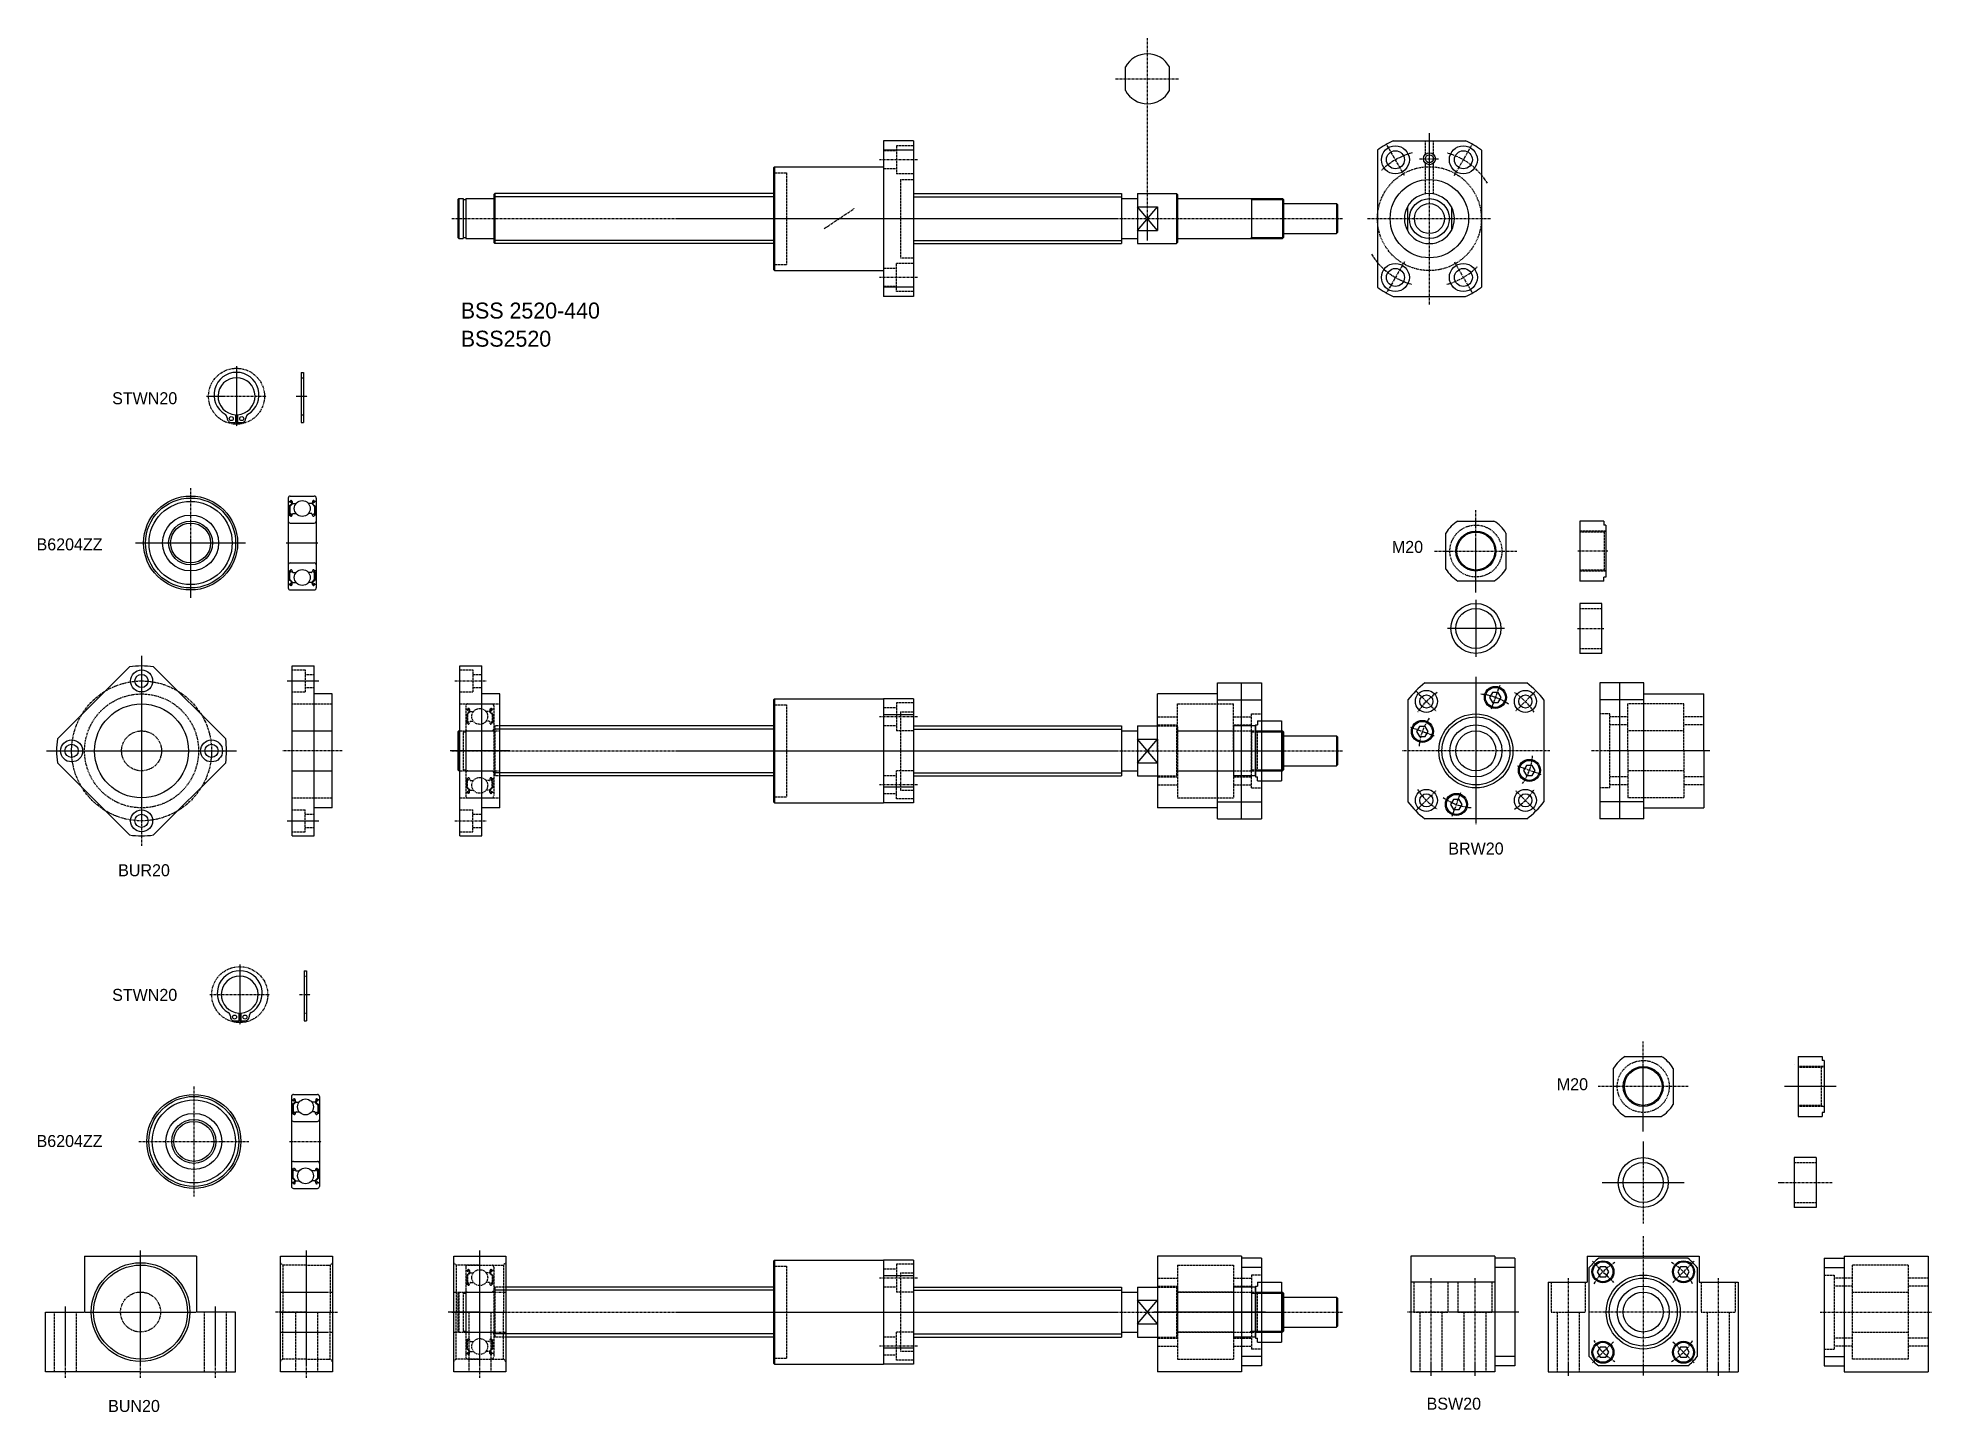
# Model space of a CAD drawing. Extents: x -190 to 757, y -565 to 122.
import ezdxf

# ---------------------------------------------------------------- set-up
doc = ezdxf.new("R2010")
doc.units = 0
for name, pattern in [('CENTER', [2, 1.25, -0.25, 0.25, -0.25]), ('DASHED', [0.75, 0.5, -0.25]), ('PHANTOM', [2.5, 1.25, -0.25, 0.25, -0.25, 0.25, -0.25])]:
    doc.linetypes.add(name, pattern=pattern)
doc.layers.get('0').update_dxf_attribs({"linetype": 'CONTINUOUS'})
doc.layers.add('CENTER', color=1, linetype='CENTER')

msp = doc.modelspace()

# ---------------------------------------------------------------- texts
at = {"color": 7, "linetype": 'CONTINUOUS'}
for s, p in [('BSS 2520-440', (21.52, -18.22)), ('BSS2520', (21.52, -32.3))]:
    msp.add_text(s, height=8, dxfattribs=at).set_placement(p)
for s, p in [('STWN20', (-152.86, -61.09)), ('B6204ZZ', (-190.67, -134.21)), ('M20', (487.24, -135.49)), ('BRW20', (515.49, -286.42)), ('BUR20', (-149.85, -297.28)), ('STWN20', (-152.86, -359.65)), ('M20', (569.75, -404.36)), ('B6204ZZ', (-190.67, -432.77)), ('BSW20', (504.63, -564.21)), ('BUN20', (-154.86, -565.36))]:
    msp.add_text(s, height=6).set_placement(p)

# ---------------------------------------------------------------- blocks, each defined once
blk = doc.blocks.new('BSW20')
at = {"color": 7, "linetype": 'CONTINUOUS'}
for p, q in [((0, 27), (0, -27)), ((0, 27), (10, 27)), ((0, 22.27), (10, 22.27)), ((10, 28), (52, 28)), ((10, 28), (10, -30)), ((52, 28), (52, -30)), ((0, -22.27), (10, -22.27)), ((0, -27), (10, -27)), ((10, -30), (52, -30))]:
    blk.add_line(p, q, dxfattribs=at)
at = {"color": 3, "linetype": 'DASHED'}
for p, q in [((42, 23.5), (14, 23.5)), ((14, 23.5), (14, -23.5)), ((42, 23.5), (42, -23.5)), ((0, 18.5), (5, 18.5)), ((5, 18.5), (5, -18.5)), ((14, 17), (5, 17)), ((14, 13), (5, 13)), ((14, 10), (42, 10)), ((52, 17), (42, 17)), ((52, 13), (42, 13)), ((0, -18.5), (5, -18.5)), ((14, -13), (5, -13)), ((14, -17), (5, -17)), ((14, -10), (42, -10)), ((52, -13), (42, -13)), ((52, -17), (42, -17)), ((42, -23.5), (14, -23.5))]:
    blk.add_line(p, q, dxfattribs=at)
at = {"layer": 'CENTER', "color": 1, "linetype": 'CENTER'}
blk.add_line((-2, 0), (54, 0), dxfattribs=at)
blk = doc.blocks.new('BRW20')
at = {"color": 7, "linetype": 'CONTINUOUS'}
for p, q in [((0, 34), (0, -34)), ((22, 34), (0, 34)), ((10, -34), (10, 34)), ((22, -34), (22, 34)), ((22, 28.5), (52, 28.5)), ((52, 0), (52, 28.5)), ((22, 25.5), (0, 25.5)), ((52, 0), (52, -28.5)), ((22, -25.5), (0, -25.5)), ((22, -34), (0, -34)), ((22, -28.5), (52, -28.5))]:
    blk.add_line(p, q, dxfattribs=at)
at = {"color": 3, "linetype": 'DASHED'}
for p, q in [((42, 23.5), (14, 23.5)), ((14, 0), (14, 23.5)), ((42, 0), (42, 23.5)), ((5, 18.5), (0, 18.5)), ((5, -18.5), (5, 18.5)), ((14, 17), (5, 17)), ((14, 13), (5, 13)), ((42, 10), (14, 10)), ((52, 17), (42, 17)), ((52, 13), (42, 13)), ((14, 0), (14, -23.5)), ((42, 0), (42, -23.5)), ((5, -18.5), (0, -18.5)), ((14, -13), (5, -13)), ((14, -17), (5, -17)), ((42, -10), (14, -10)), ((52, -13), (42, -13)), ((52, -17), (42, -17)), ((42, -23.5), (14, -23.5))]:
    blk.add_line(p, q, dxfattribs=at)
at = {"layer": 'CENTER', "color": 1, "linetype": 'CENTER'}
blk.add_line((55, 0), (-4.21, 0), dxfattribs=at)
blk = doc.blocks.new('M20NAT-V')
at = {"color": 7, "linetype": 'CONTINUOUS'}
for p, q in [((12, 15), (0, 15)), ((0, 15), (0, -15)), ((12, 15), (12, 13)), ((13, 13), (12, 13)), ((13, 13), (13, -13)), ((12, -15), (0, -15)), ((12, -15), (12, -13)), ((13, -13), (12, -13))]:
    blk.add_line(p, q, dxfattribs=at)
at = {"color": 3, "linetype": 'DASHED'}
for p, q in [((13, 10), (0, 10)), ((12.13, 9.5), (0, 9.5)), ((12.13, 9.5), (13, 10)), ((12.13, 9.5), (12.13, -9.5)), ((12.13, -9.5), (0, -9.5)), ((13, -10), (0, -10)), ((12.13, -9.5), (13, -10))]:
    blk.add_line(p, q, dxfattribs=at)
at = {"layer": 'CENTER', "color": 1, "linetype": 'CENTER'}
blk.add_line((14, 0), (-1, 0), dxfattribs=at)
blk = doc.blocks.new('BUN20')
at = {"color": 7, "linetype": 'CONTINUOUS'}
for p, q in [((0, 28), (26, 28)), ((0, -30), (0, 28)), ((26, 28), (26, -30)), ((0, 0), (26, 0)), ((26, -30), (0, -30))]:
    blk.add_line(p, q, dxfattribs=at)
at = {"color": 3, "linetype": 'DASHED'}
for p, q in [((0, 24.675), (1.175, 23.5)), ((13, 23.5), (1.175, 23.5)), ((1.175, 23.5), (1.175, 0)), ((13, 23.5), (24.825, 23.5)), ((26, 24.675), (24.825, 23.5)), ((24.825, 23.5), (24.825, 0)), ((1.175, -23.5), (1.175, 0)), ((7.5, 0), (7.5, -30)), ((18.5, 0), (18.5, -30)), ((24.825, -23.5), (24.825, 0)), ((0, -24.675), (1.175, -23.5)), ((13, -23.5), (1.175, -23.5)), ((13, -23.5), (24.825, -23.5)), ((26, -24.675), (24.825, -23.5))]:
    blk.add_line(p, q, dxfattribs=at)
at = {"color": 3, "linetype": 'PHANTOM'}
for p, q in [((0, 10), (26, 10)), ((0, -10), (26, -10))]:
    blk.add_line(p, q, dxfattribs=at)
at = {"layer": 'CENTER', "color": 1, "linetype": 'CENTER'}
for p, q in [((13, -33), (13, 31)), ((13, 0), (-3, 0)), ((13, 0), (29, 0))]:
    blk.add_line(p, q, dxfattribs=at)
blk = doc.blocks.new('BUR20')
at = {"color": 7, "linetype": 'CONTINUOUS'}
for p, q in [((0, -42.5), (0, 42.5)), ((0, 42.5), (11, 42.5)), ((11, -42.5), (11, 42.5)), ((20, 28.5), (11, 28.5)), ((20, -28.5), (20, 28.5)), ((20, -28.5), (11, -28.5)), ((0, -42.5), (11, -42.5))]:
    blk.add_line(p, q, dxfattribs=at)
at = {"color": 3, "linetype": 'DASHED'}
for p, q in [((0, 40.5), (6.5, 40.5)), ((6.5, 40.5), (6.5, 29.5)), ((6.5, 38.3), (11, 38.3)), ((0, 29.5), (6.5, 29.5)), ((6.5, 31.7), (11, 31.7)), ((0, 23.5), (20, 23.5)), ((0, -23.5), (20, -23.5)), ((0, -29.5), (6.5, -29.5)), ((6.5, -40.5), (6.5, -29.5)), ((6.5, -31.7), (11, -31.7)), ((0, -40.5), (6.5, -40.5)), ((6.5, -38.3), (11, -38.3))]:
    blk.add_line(p, q, dxfattribs=at)
at = {"color": 3, "linetype": 'PHANTOM'}
for p, q in [((0, 10), (20, 10)), ((0, -10), (20, -10))]:
    blk.add_line(p, q, dxfattribs=at)
at = {"layer": 'CENTER', "color": 1, "linetype": 'CENTER'}
for p, q in [((-2.5, 35), (13.5, 35)), ((25, 0), (-5, 0)), ((-2.5, -35), (13.5, -35))]:
    blk.add_line(p, q, dxfattribs=at)
blk = doc.blocks.new('BSS2520')
at = {"color": 7, "linetype": 'CONTINUOUS'}
for p, q in [((-15, 39), (-15, -39)), ((0, 39), (-15, 39)), ((0, 39), (0, -39)), ((0, 34.25), (-15, 34.25)), ((-70, 25.5), (-69.5, 26)), ((-70, 25.5), (-70, -25.5)), ((-69.5, 26), (-15, 26)), ((-69.5, 26), (-69.5, -26)), ((-227.5, 10), (-228, 9.5)), ((-228, 9.5), (-228, -9.5)), ((-227.5, 10), (-227.5, -10)), ((-227.5, 10), (-225.35, 10)), ((-225.35, 10), (-225.35, -10)), ((-225.35, 9.5), (-224, 9.5)), ((-224, 10), (-224, -10)), ((-224, 10), (-210.2, 10)), ((-209.5, 12.5), (-210, 12)), ((-210, 12), (-210, -12)), ((-70, 12.5), (-209.5, 12.5)), ((-209.5, 12.5), (-209.5, -12.5)), ((0, 12.5), (104, 12.5)), ((104, 12.5), (104, -12.5)), ((104, 10), (112, 10)), ((112, 12.5), (112, -12.5)), ((112, 12.5), (131.5, 12.5)), ((131.5, 12.5), (131.5, -12.5)), ((131.5, 12.5), (132, 12)), ((132, 12), (132, -12)), ((132.2, 10), (184.5, 10)), ((169, 10), (169, -10)), ((184.5, 10), (184.5, -10)), ((184.5, 10), (185, 9.5)), ((185, 9.5), (185, -9.5)), ((112, 5.93), (122, 5.93)), ((122, 5.93), (122, -5.93)), ((185, 7.5), (211.5, 7.5)), ((211.5, 7.5), (211.5, -7.5)), ((211.5, 7.5), (212, 7)), ((212, 7), (212, -7)), ((112, -5.93), (122, -5.93)), ((185, -7.5), (211.5, -7.5)), ((212, -7), (211.5, -7.5)), ((-228, -9.5), (-227.5, -10)), ((-227.5, -10), (-225.35, -10)), ((-225.35, -9.5), (-224, -9.5)), ((-224, -10), (-210.2, -10)), ((-210, -12), (-209.5, -12.5)), ((-70, -12.5), (-209.5, -12.5)), ((0, -12.5), (104, -12.5)), ((104, -10), (112, -10)), ((112, -12.5), (131.5, -12.5)), ((132, -12), (131.5, -12.5)), ((132.2, -10), (184.5, -10)), ((145.27, -10), (145.27, -10)), ((158.35, -10), (158.35, -10)), ((185, -9.5), (184.5, -10)), ((-69.5, -26), (-70, -25.5)), ((-69.5, -26), (-15, -26)), ((0, -34.25), (-15, -34.25)), ((0, -39), (-15, -39))]:
    blk.add_line(p, q, dxfattribs=at)
at = {"color": 3, "linetype": 'DASHED'}
for p, q in [((-8.6, 33.94), (-15, 33.94)), ((-8.6, 36.44), (-8.6, 22.44)), ((0, 36.44), (-8.6, 36.44)), ((-70, 23), (-63.5, 23)), ((-63.5, 23), (-63.5, -23)), ((-8.6, 24.94), (-15, 24.94)), ((0, 22.44), (-8.6, 22.44)), ((-6.5, 19.6), (-6.5, -19.6)), ((-6.5, 19.6), (0, 19.6)), ((-70, -23), (-63.5, -23)), ((-8.6, -24.94), (-15, -24.94)), ((-8.6, -36.44), (-8.6, -22.44)), ((0, -22.44), (-8.6, -22.44)), ((-6.5, -19.6), (0, -19.6)), ((-8.6, -33.94), (-15, -33.94)), ((0, -36.44), (-8.6, -36.44))]:
    blk.add_line(p, q, dxfattribs=at)
at = {"color": 3, "linetype": 'CONTINUOUS'}
for p, q in [((-70, 10.9), (-210, 10.9)), ((0, 10.9), (104, 10.9)), ((168.5, 10), (169, 9.5)), ((169, 9.5), (185, 9.5)), ((112, -5.93), (122, 5.93)), ((122, -5.93), (112, 5.93)), ((-70, -10.9), (-210, -10.9)), ((0, -10.9), (104, -10.9)), ((168.5, -10), (169, -9.5)), ((169, -9.5), (185, -9.5))]:
    blk.add_line(p, q, dxfattribs=at)
at = {"color": 7, "linetype": 'CONTINUOUS'}
for centre, start, end in [((-210.2, 10.2), 270, 0), ((132.2, 10.2), 180, 270), ((-210.2, -10.2), 0, 90), ((132.2, -10.2), 90, 180)]:
    blk.add_arc(centre, 0.2, start, end, dxfattribs=at)
at = {"layer": 'CENTER', "color": 1, "linetype": 'CENTER'}
for p, q in [((2, 29.44), (-17, 29.44)), ((-231, 0), (215, 0)), ((-44.76, -5), (-29.76, 5)), ((2, -29.44), (-17, -29.44))]:
    blk.add_line(p, q, dxfattribs=at)
blk = doc.blocks.new('SP20')
at = {"color": 7, "linetype": 'CONTINUOUS'}
for p, q in [((0, 12.5), (0, -12.5)), ((11, 12.5), (0, 12.5)), ((11, -12.5), (11, 12.5)), ((11, -12.5), (0, -12.5))]:
    blk.add_line(p, q, dxfattribs=at)
at = {"color": 3, "linetype": 'DASHED'}
for p, q in [((0, 10), (11, 10)), ((0, -10), (11, -10))]:
    blk.add_line(p, q, dxfattribs=at)
at = {"layer": 'CENTER', "color": 1, "linetype": 'CENTER'}
blk.add_line((-1.25, 0), (12.25, 0), dxfattribs=at)
blk = doc.blocks.new('B6204ZZ')
at = {"color": 3, "linetype": 'DASHED'}
for p, q in [((0, 22.5), (0, -22.5)), ((0.2, 20.8), (0.78, 20.8)), ((1.63, 19.5), (0.53, 18.4)), ((0.78, 20.8), (1, 21.06)), ((1.05, 20.18), (0.82, 20.38)), ((1.93, 19.38), (0.83, 18.28)), ((1, 23.5), (13, 23.5)), ((1.01, 20.61), (1.23, 20.86)), ((1.24, 20.41), (1.01, 20.61)), ((1.05, 20.18), (1.24, 20.41)), ((1.58, 20.74), (1.63, 19.5)), ((1.88, 20.78), (1.96, 19.88)), ((1.93, 20.23), (1.93, 19.38)), ((2.16, 19.7), (3.88, 19.7)), ((11.84, 19.7), (10.12, 19.7)), ((12.12, 20.78), (12.04, 19.88)), ((12.07, 20.23), (12.07, 19.38)), ((12.07, 19.38), (13.17, 18.28)), ((12.42, 20.74), (12.37, 19.5)), ((12.37, 19.5), (13.47, 18.4)), ((12.76, 20.41), (12.99, 20.61)), ((12.95, 20.18), (12.76, 20.41)), ((12.99, 20.61), (12.77, 20.86)), ((12.95, 20.18), (13.18, 20.38)), ((13.22, 20.8), (13, 21.06)), ((13.8, 20.8), (13.22, 20.8)), ((14, 22.5), (14, -22.5)), ((0.2, 14), (0.7, 14)), ((0.53, 18.4), (0.53, 14.6)), ((0.7, 14), (1.07, 13.63)), ((0.83, 18.28), (0.83, 14.6)), ((1.45, 14.6), (0.83, 14.6)), ((0.83, 14.3), (1.45, 14.3)), ((1, 10), (13, 10)), ((1.45, 14.3), (1.45, 14.6)), ((1.78, 13.65), (2.15, 14.67)), ((2.34, 14.8), (3.88, 14.8)), ((11.66, 14.8), (10.12, 14.8)), ((12.22, 13.65), (11.85, 14.67)), ((12.55, 14.6), (13.17, 14.6)), ((12.55, 14.3), (12.55, 14.6)), ((13.17, 14.3), (12.55, 14.3)), ((13.3, 14), (12.93, 13.63)), ((13.17, 18.28), (13.17, 14.6)), ((13.8, 14), (13.3, 14)), ((13.47, 18.4), (13.47, 14.6)), ((0.2, -14), (0.7, -14)), ((0.53, -18.4), (0.53, -14.6)), ((1.63, -19.5), (0.53, -18.4)), ((0.7, -14), (1.07, -13.63)), ((0.83, -14.3), (1.45, -14.3)), ((0.83, -18.28), (0.83, -14.6)), ((1.45, -14.6), (0.83, -14.6)), ((1.93, -19.38), (0.83, -18.28)), ((1, -10), (13, -10)), ((1.45, -14.3), (1.45, -14.6)), ((1.78, -13.65), (2.15, -14.67)), ((2.34, -14.8), (3.88, -14.8)), ((11.66, -14.8), (10.12, -14.8)), ((12.22, -13.65), (11.85, -14.67)), ((12.07, -19.38), (13.17, -18.28)), ((12.37, -19.5), (13.47, -18.4)), ((12.55, -14.3), (12.55, -14.6)), ((13.17, -14.3), (12.55, -14.3)), ((12.55, -14.6), (13.17, -14.6)), ((13.3, -14), (12.93, -13.63)), ((13.17, -18.28), (13.17, -14.6)), ((13.8, -14), (13.3, -14)), ((13.47, -18.4), (13.47, -14.6)), ((0.2, -20.8), (0.78, -20.8)), ((0.78, -20.8), (1, -21.06)), ((1.05, -20.18), (0.82, -20.38)), ((1, -23.5), (13, -23.5)), ((1.24, -20.41), (1.01, -20.61)), ((1.01, -20.61), (1.23, -20.86)), ((1.05, -20.18), (1.24, -20.41)), ((1.58, -20.74), (1.63, -19.5)), ((1.88, -20.78), (1.96, -19.88)), ((1.93, -20.23), (1.93, -19.38)), ((2.16, -19.7), (3.88, -19.7)), ((4.3, -23.5), (4.3, -23.5)), ((7, -23.5), (7, -23.5)), ((11.84, -19.7), (10.12, -19.7)), ((12.12, -20.78), (12.04, -19.88)), ((12.07, -20.23), (12.07, -19.38)), ((12.42, -20.74), (12.37, -19.5)), ((12.95, -20.18), (12.76, -20.41)), ((12.76, -20.41), (12.99, -20.61)), ((12.99, -20.61), (12.77, -20.86)), ((12.95, -20.18), (13.18, -20.38)), ((13.22, -20.8), (13, -21.06)), ((13.8, -20.8), (13.22, -20.8))]:
    blk.add_line(p, q, dxfattribs=at)
for centre in [(7, 17.25), (7, -17.25)]:
    blk.add_circle(centre, 3.97, dxfattribs=at)
for centre, radius, start, end in [((1, 22.5), 1, 90, 180), ((0.2, 21), 0.2, 180, 270), ((1.01, 20.61), 0.3, 139.90979, 229.99628), ((1.38, 20.74), 0.5, 4.98705, 139.90979), ((1.38, 20.74), 0.2, 2.37537, 139.99223), ((2.16, 19.9), 0.2, 184.98705, 270), ((11.84, 19.9), 0.2, 270, 355.01295), ((12.62, 20.74), 0.5, 40.09021, 175.01295), ((12.62, 20.74), 0.2, 40.00777, 177.62463), ((13, 22.5), 1, 0, 90), ((12.99, 20.61), 0.3, 310.00372, 40.09021), ((13.8, 21), 0.2, 270, 0), ((0.2, 13.8), 0.2, 90, 180), ((1, 11), 1, 180, 270), ((0.83, 14.6), 0.3, 180, 270), ((1.5, 14.05), 0.6, 225, 272.80484), ((1.5, 13.75), 0.3, 265.5374, 340.02987), ((2.34, 14.6), 0.2, 90, 160.02987), ((11.66, 14.6), 0.2, 19.97013, 90), ((12.5, 13.75), 0.3, 199.97013, 274.4626), ((12.5, 14.05), 0.6, 267.19516, 315), ((13, 11), 1, 270, 0), ((13.17, 14.6), 0.3, 270, 0), ((13.8, 13.8), 0.2, 0, 90), ((1, -11), 1, 90, 180), ((0.2, -13.8), 0.2, 180, 270), ((0.83, -14.6), 0.3, 90, 180), ((1.5, -14.05), 0.6, 87.19516, 135), ((1.5, -13.75), 0.3, 19.97013, 94.4626), ((2.34, -14.6), 0.2, 199.97013, 270), ((11.66, -14.6), 0.2, 270, 340.02987), ((12.5, -13.75), 0.3, 85.5374, 160.02987), ((12.5, -14.05), 0.6, 45, 92.80484), ((13, -11), 1, 0, 90), ((13.17, -14.6), 0.3, 0, 90), ((13.8, -13.8), 0.2, 270, 0), ((0.2, -21), 0.2, 90, 180), ((1, -22.5), 1, 180, 270), ((1.01, -20.61), 0.3, 130.00372, 220.09021), ((1.38, -20.74), 0.5, 220.09021, 355.01295), ((1.38, -20.74), 0.2, 220.00777, 357.62463), ((2.16, -19.9), 0.2, 90, 175.01295), ((11.84, -19.9), 0.2, 4.98705, 90), ((12.62, -20.74), 0.5, 184.98705, 319.90979), ((12.62, -20.74), 0.2, 182.37537, 319.99223), ((13, -22.5), 1, 270, 0), ((12.99, -20.61), 0.3, 319.90979, 49.99628), ((13.8, -21), 0.2, 0, 90)]:
    blk.add_arc(centre, radius, start, end, dxfattribs=at)
at = {"layer": 'CENTER', "color": 1, "linetype": 'CENTER'}
blk.add_line((-1, 0), (15, 0), dxfattribs=at)
blk = doc.blocks.new('BSS2520-3')
at = {"color": 7, "linetype": 'CONTINUOUS'}
for p, q in [((-70, 25.5), (-69.5, 26)), ((-70, 25.5), (-70, -25.5)), ((-69.5, 26), (-15, 26)), ((-69.5, 26), (-69.5, -26)), ((-15, 26), (-15, -26)), ((0, 26), (-15, 26)), ((0, 26), (0, -26)), ((-227.5, 10), (-228, 9.5)), ((-228, 9.5), (-228, -9.5)), ((-227.5, 10), (-227.5, -10)), ((-227, 10), (-227.5, 10)), ((-70, 12.5), (-207, 12.5)), ((0, 18.11), (-15, 18.11)), ((0, 12.5), (104, 12.5)), ((104, 12.5), (104, -12.5)), ((104, 10), (112, 10)), ((112, 12.5), (122, 12.5)), ((112, 12.5), (112, -12.5)), ((184, 10), (184.5, 10)), ((184.5, 10), (184.5, -10)), ((184.5, 10), (185, 9.5)), ((185, 9.5), (185, -9.5)), ((112, 5.93), (122, 5.93)), ((185, 7.5), (211.5, 7.5)), ((211.5, 7.5), (211.5, -7.5)), ((211.5, 7.5), (212, 7)), ((212, 7), (212, -7)), ((112, -5.93), (122, -5.93)), ((185, -7.5), (211.5, -7.5)), ((212, -7), (211.5, -7.5)), ((-228, -9.5), (-227.5, -10)), ((-227, -10), (-227.5, -10)), ((-70, -12.5), (-207, -12.5)), ((0, -18.11), (-15, -18.11)), ((0, -12.5), (104, -12.5)), ((104, -10), (112, -10)), ((112, -12.5), (122, -12.5)), ((184, -10), (184.5, -10)), ((185, -9.5), (184.5, -10)), ((-69.5, -26), (-70, -25.5)), ((-69.5, -26), (-15, -26)), ((0, -26), (-15, -26))]:
    blk.add_line(p, q, dxfattribs=at)
at = {"color": 3, "linetype": 'DASHED'}
for p, q in [((-70, 23), (-63.5, 23)), ((-63.5, 23), (-63.5, -23)), ((-8.6, 21.5), (-15, 21.5)), ((-8.6, 24), (-8.6, 10)), ((0, 24), (-8.6, 24)), ((-6.5, 19.6), (-6.5, -19.6)), ((-6.5, 19.6), (0, 19.6)), ((-227, 10), (-225.35, 10)), ((-225.35, 10), (-225.35, -10)), ((-225.35, 9.5), (-224, 9.5)), ((-224, 10), (-224, -10)), ((-224, 10), (-210.2, 10)), ((-209.5, 12.5), (-210, 12)), ((-210, 12), (-210, -12)), ((-209.5, 12.5), (-209.5, -12.5)), ((-207, 12.5), (-209.5, 12.5)), ((-8.6, 12.5), (-15, 12.5)), ((0, 10), (-8.6, 10)), ((122, 12.5), (131.5, 12.5)), ((131.5, 12.5), (131.5, -12.5)), ((131.5, 12.5), (132, 12)), ((132, 12), (132, -12)), ((132.2, 10), (184, 10)), ((168.5, 10), (169, 9.5)), ((169, 10), (169, -10)), ((169, 9.5), (185, 9.5)), ((122, 5.93), (122, -5.93)), ((-227, -10), (-225.35, -10)), ((-225.35, -9.5), (-224, -9.5)), ((-224, -10), (-210.2, -10)), ((-210, -12), (-209.5, -12.5)), ((-207, -12.5), (-209.5, -12.5)), ((-8.6, -12.5), (-15, -12.5)), ((-8.6, -24), (-8.6, -10)), ((0, -10), (-8.6, -10)), ((122, -12.5), (131.5, -12.5)), ((132, -12), (131.5, -12.5)), ((132.2, -10), (184, -10)), ((145.27, -10), (145.27, -10)), ((158.35, -10), (158.35, -10)), ((168.5, -10), (169, -9.5)), ((169, -9.5), (185, -9.5)), ((-70, -23), (-63.5, -23)), ((-8.6, -21.5), (-15, -21.5)), ((0, -24), (-8.6, -24)), ((-6.5, -19.6), (0, -19.6))]:
    blk.add_line(p, q, dxfattribs=at)
at = {"color": 3, "linetype": 'CONTINUOUS'}
for p, q in [((-70, 10.9), (-210, 10.9)), ((0, 10.9), (104, 10.9)), ((122, -5.93), (112, 5.93)), ((112, -5.93), (122, 5.93)), ((-70, -10.9), (-210, -10.9)), ((0, -10.9), (104, -10.9))]:
    blk.add_line(p, q, dxfattribs=at)
at = {"color": 3, "linetype": 'DASHED'}
for centre, start, end in [((-210.2, 10.2), 270, 0), ((132.2, 10.2), 180, 270), ((-210.2, -10.2), 0, 90), ((132.2, -10.2), 90, 180)]:
    blk.add_arc(centre, 0.2, start, end, dxfattribs=at)
at = {"layer": 'CENTER', "color": 1, "linetype": 'CENTER'}
for p, q in [((2, 17), (-17, 17)), ((-231, 0), (215, 0)), ((2, -17), (-17, -17))]:
    blk.add_line(p, q, dxfattribs=at)
blk = doc.blocks.new('BSS2520-2')
at = {"color": 7, "linetype": 'CONTINUOUS'}
for p, q in [((-70, 25.5), (-69.5, 26)), ((-70, 25.5), (-70, -25.5)), ((-69.5, 26), (-15, 26)), ((-69.5, 26), (-69.5, -26)), ((-15, 26), (-15, -26)), ((0, 26), (-15, 26)), ((0, 26), (0, -26)), ((-70, 12.5), (-204, 12.5)), ((0, 18.11), (-15, 18.11)), ((0, 12.5), (104, 12.5)), ((104, 12.5), (104, -12.5)), ((104, 10), (112, 10)), ((112, 12.5), (122, 12.5)), ((112, 12.5), (112, -12.5)), ((184, 10), (184.5, 10)), ((184.5, 10), (184.5, -10)), ((184.5, 10), (185, 9.5)), ((185, 9.5), (185, -9.5)), ((112, 5.93), (122, 5.93)), ((185, 7.5), (211.5, 7.5)), ((211.5, 7.5), (211.5, -7.5)), ((211.5, 7.5), (212, 7)), ((212, 7), (212, -7)), ((112, -5.93), (122, -5.93)), ((185, -7.5), (211.5, -7.5)), ((212, -7), (211.5, -7.5)), ((-70, -12.5), (-204, -12.5)), ((0, -18.11), (-15, -18.11)), ((0, -12.5), (104, -12.5)), ((104, -10), (112, -10)), ((112, -12.5), (122, -12.5)), ((184.5, -10), (184, -10)), ((185, -9.5), (184.5, -10)), ((-69.5, -26), (-70, -25.5)), ((-69.5, -26), (-15, -26)), ((0, -26), (-15, -26))]:
    blk.add_line(p, q, dxfattribs=at)
at = {"color": 3, "linetype": 'DASHED'}
for p, q in [((-70, 23), (-63.5, 23)), ((-63.5, 23), (-63.5, -23)), ((-8.6, 21.5), (-15, 21.5)), ((-8.6, 24), (-8.6, 10)), ((0, 24), (-8.6, 24)), ((-6.5, 19.6), (-6.5, -19.6)), ((-6.5, 19.6), (0, 19.6)), ((-227.5, 10), (-228, 9.5)), ((-228, 9.5), (-228, -9.5)), ((-227.5, 10), (-227.5, -10)), ((-227.5, 10), (-225.35, 10)), ((-225.35, 10), (-225.35, -10)), ((-225.35, 9.5), (-224, 9.5)), ((-224, 10), (-210.2, 10)), ((-224, 10), (-224, -10)), ((-209.5, 12.5), (-210, 12)), ((-210, 12), (-210, -12)), ((-209.5, 12.5), (-209.5, -12.5)), ((-204, 12.5), (-209.5, 12.5)), ((-8.6, 12.5), (-15, 12.5)), ((0, 10), (-8.6, 10)), ((122, 12.5), (131.5, 12.5)), ((131.5, 12.5), (131.5, -12.5)), ((131.5, 12.5), (132, 12)), ((132, 12), (132, -12)), ((132.2, 10), (184, 10)), ((168.5, 10), (169, 9.5)), ((169, 10), (169, -10)), ((122, 5.93), (122, -5.93)), ((-228, -9.5), (-227.5, -10)), ((-227.5, -10), (-225.35, -10)), ((-225.35, -9.5), (-224, -9.5)), ((-224, -10), (-210.2, -10)), ((-210, -12), (-209.5, -12.5)), ((-204, -12.5), (-209.5, -12.5)), ((-8.6, -12.5), (-15, -12.5)), ((-8.6, -24), (-8.6, -10)), ((0, -10), (-8.6, -10)), ((122, -12.5), (131.5, -12.5)), ((132, -12), (131.5, -12.5)), ((132.2, -10), (184, -10)), ((145.27, -10), (145.27, -10)), ((158.35, -10), (158.35, -10)), ((168.5, -10), (169, -9.5)), ((-70, -23), (-63.5, -23)), ((-8.6, -21.5), (-15, -21.5)), ((0, -24), (-8.6, -24)), ((-6.5, -19.6), (0, -19.6))]:
    blk.add_line(p, q, dxfattribs=at)
at = {"color": 3, "linetype": 'CONTINUOUS'}
for p, q in [((-70, 10.9), (-210, 10.9)), ((0, 10.9), (104, 10.9)), ((169, 9.5), (185, 9.5)), ((112, -5.93), (122, 5.93)), ((122, -5.93), (112, 5.93)), ((-70, -10.9), (-210, -10.9)), ((0, -10.9), (104, -10.9)), ((169, -9.5), (185, -9.5))]:
    blk.add_line(p, q, dxfattribs=at)
at = {"color": 3, "linetype": 'DASHED'}
for centre, start, end in [((-210.2, 10.2), 270, 0), ((132.2, 10.2), 180, 270), ((-210.2, -10.2), 0, 90), ((132.2, -10.2), 90, 180)]:
    blk.add_arc(centre, 0.2, start, end, dxfattribs=at)
at = {"layer": 'CENTER', "color": 1, "linetype": 'CENTER'}
for p, q in [((2, 17), (-17, 17)), ((-231, 0), (215, 0)), ((2, -17), (-17, -17))]:
    blk.add_line(p, q, dxfattribs=at)

# ---------------------------------------------------------------- linework, layer by layer
at = {"color": 7, "linetype": 'CONTINUOUS'}
for p, q in [((354, 95.85), (354, 107.72)), ((376, 95.85), (376, 107.72)), ((487.89, 70.78), (524.11, 70.78)), ((480, 66.03), (480, -2.46)), ((532, 66.03), (532, -2.46)), ((495, 37.72), (495, 25.85)), ((517, 37.72), (517, 25.85)), ((487.89, -7.22), (524.11, -7.22)), ((-58.38, -45.14), (-58.38, -70.24)), ((-58.38, -45.14), (-57.18, -45.14)), ((-57.18, -45.14), (-57.18, -70.24)), ((-95.36, -67.88), (-95.36, -68.14)), ((-93.26, -70.24), (-91.16, -70.24)), ((-91.16, -66.33), (-91.16, -70.24)), ((-90.16, -66.33), (-90.16, -70.24)), ((-90.16, -67.31), (-90.16, -67.31)), ((-90.16, -68.29), (-90.16, -68.29)), ((-90.16, -70.24), (-88.06, -70.24)), ((-85.96, -67.88), (-85.96, -68.14)), ((-58.38, -70.24), (-57.18, -70.24)), ((520.25, -119.56), (538.27, -119.56)), ((514.26, -143.58), (514.26, -125.55)), ((544.26, -125.55), (544.26, -143.58)), ((538.27, -149.56), (520.25, -149.56)), ((529.26, -149.56), (529.26, -149.56)), ((533.77, -149.56), (533.77, -149.56)), ((-144.17, -192.49), (-180.23, -228.55)), ((-132.14, -192.49), (-96.08, -228.55)), ((503.76, -200.56), (554.76, -200.56)), ((495.26, -209.06), (495.26, -260.06)), ((563.26, -209.06), (563.26, -260.06)), ((-180.23, -240.57), (-144.17, -276.64)), ((-96.08, -240.57), (-132.14, -276.64)), ((554.76, -268.56), (503.76, -268.56)), ((-56.78, -344.58), (-56.78, -369.68)), ((-56.78, -344.58), (-55.58, -344.58)), ((-55.58, -344.58), (-55.58, -369.68)), ((-93.75, -367.32), (-93.75, -367.58)), ((-89.55, -365.77), (-89.55, -369.68)), ((-88.55, -365.77), (-88.55, -369.68)), ((-88.55, -366.75), (-88.55, -366.75)), ((-88.55, -367.73), (-88.55, -367.73)), ((-84.35, -367.32), (-84.35, -367.58)), ((-91.65, -369.68), (-89.55, -369.68)), ((-88.55, -369.68), (-86.45, -369.68)), ((-56.78, -369.68), (-55.58, -369.68)), ((603.96, -387.49), (621.98, -387.49)), ((690.46, -387.49), (690.46, -417.49)), ((690.46, -387.49), (702.46, -387.49)), ((702.46, -387.49), (702.46, -389.49)), ((597.97, -393.48), (597.97, -411.51)), ((627.97, -393.48), (627.97, -411.51)), ((703.46, -389.49), (702.46, -389.49)), ((703.46, -389.49), (703.46, -415.49)), ((702.46, -415.49), (702.46, -417.49)), ((703.46, -415.49), (702.46, -415.49)), ((603.96, -417.49), (621.98, -417.49)), ((690.46, -417.49), (702.46, -417.49)), ((699.46, -438.03), (688.46, -438.03)), ((688.46, -438.03), (688.46, -463.03)), ((699.46, -438.03), (699.46, -463.03)), ((699.46, -463.03), (688.46, -463.03)), ((-166.65, -487.36), (-138.65, -487.36)), ((-166.65, -487.36), (-166.65, -515.36)), ((-110.65, -487.36), (-138.65, -487.36)), ((-110.65, -487.36), (-110.65, -515.36)), ((496.73, -487.36), (496.73, -545.36)), ((538.73, -487.36), (496.73, -487.36)), ((538.73, -487.36), (538.73, -545.36)), ((548.73, -488.36), (538.73, -488.36)), ((548.73, -488.36), (548.73, -542.36)), ((584.97, -487.36), (640.97, -487.36)), ((584.97, -487.36), (584.97, -500.36)), ((635.24, -488.36), (590.7, -488.36)), ((640.97, -487.36), (640.97, -500.36)), ((538.73, -500.36), (496.73, -500.36)), ((548.73, -493.09), (538.73, -493.09)), ((565.47, -500.36), (584.97, -500.36)), ((565.47, -500.36), (565.47, -545.36)), ((585.97, -537.63), (585.97, -493.09)), ((639.97, -493.09), (639.97, -537.63)), ((640.97, -500.36), (660.47, -500.36)), ((660.47, -500.36), (660.47, -545.36)), ((-186.15, -545.36), (-186.15, -515.36)), ((-91.15, -545.36), (-91.15, -515.36)), ((548.73, -537.63), (538.73, -537.63)), ((-138.65, -545.36), (-186.15, -545.36)), ((-138.65, -545.36), (-91.15, -545.36)), ((538.73, -545.36), (496.73, -545.36)), ((548.73, -542.36), (538.73, -542.36)), ((565.47, -545.36), (660.47, -545.36)), ((635.24, -542.36), (590.7, -542.36))]:
    msp.add_line(p, q, dxfattribs=at)
at = {"color": 3, "linetype": 'DASHED'}
for p, q in [((504, 64.02), (504, 70.78)), ((508, 64.02), (508, 70.78)), ((504, 44.12), (504, 59.55)), ((508, 44.12), (508, 59.55)), ((-58.38, -47.84), (-57.18, -47.84)), ((-58.38, -66.34), (-57.18, -66.34)), ((-56.78, -347.28), (-55.58, -347.28)), ((-56.78, -365.78), (-55.58, -365.78)), ((688.46, -391.74), (688.46, -391.74)), ((703.01, -392.49), (690.46, -392.49)), ((702.06, -393.04), (690.46, -393.04)), ((702.06, -393.04), (703.46, -392.23)), ((702.06, -412.49), (702.06, -392.49)), ((688.46, -402.49), (688.46, -402.49)), ((702.06, -411.94), (690.46, -411.94)), ((703.01, -412.49), (690.46, -412.49)), ((702.06, -411.94), (703.46, -412.75)), ((688.46, -440.53), (699.46, -440.53)), ((688.46, -460.53), (699.46, -460.53)), ((498.23, -500.36), (498.23, -515.36)), ((515.23, -500.36), (515.23, -515.36)), ((520.23, -500.36), (520.23, -515.36)), ((537.23, -500.36), (537.23, -515.36)), ((566.97, -500.36), (566.97, -515.36)), ((583.97, -500.36), (583.97, -515.36)), ((641.97, -500.36), (641.97, -515.36)), ((658.97, -500.36), (658.97, -515.36)), ((-181.65, -545.36), (-181.65, -515.36)), ((-170.65, -545.36), (-170.65, -515.36)), ((-106.65, -545.36), (-106.65, -515.36)), ((-95.65, -545.36), (-95.65, -515.36)), ((498.23, -515.36), (515.23, -515.36)), ((501.23, -515.36), (501.23, -545.36)), ((512.23, -515.36), (512.23, -545.36)), ((520.23, -515.36), (537.23, -515.36)), ((523.23, -515.36), (523.23, -545.36)), ((534.23, -515.36), (534.23, -545.36)), ((566.97, -515.36), (583.97, -515.36)), ((569.97, -515.36), (569.97, -545.36)), ((580.97, -515.36), (580.97, -545.36)), ((641.97, -515.36), (658.97, -515.36)), ((644.97, -515.36), (644.97, -545.36)), ((655.97, -515.36), (655.97, -545.36))]:
    msp.add_line(p, q, dxfattribs=at)
for p, q in [((-64.78, -108.03), (-64.78, -153.03)), ((-64.58, -109.73), (-64, -109.73)), ((-63.15, -111.02), (-64.25, -112.12)), ((-64.25, -112.12), (-64.25, -115.93)), ((-64, -109.73), (-63.78, -109.47)), ((-63.74, -110.34), (-63.97, -110.15)), ((-62.85, -111.15), (-63.95, -112.25)), ((-63.95, -112.25), (-63.95, -115.93)), ((-63.78, -107.03), (-51.78, -107.03)), ((-63.77, -109.92), (-63.56, -109.67)), ((-63.54, -110.11), (-63.77, -109.92)), ((-63.74, -110.34), (-63.54, -110.11)), ((-63.2, -109.79), (-63.15, -111.02)), ((-62.9, -109.75), (-62.82, -110.65)), ((-62.85, -110.3), (-62.85, -111.15)), ((-62.62, -110.83), (-60.91, -110.83)), ((-52.94, -110.83), (-54.66, -110.83)), ((-52.66, -109.75), (-52.74, -110.65)), ((-52.71, -110.3), (-52.71, -111.15)), ((-52.71, -111.15), (-51.61, -112.25)), ((-52.36, -109.79), (-52.41, -111.02)), ((-52.41, -111.02), (-51.31, -112.12)), ((-52.02, -110.11), (-51.79, -109.92)), ((-51.83, -110.34), (-52.02, -110.11)), ((-51.79, -109.92), (-52.01, -109.67)), ((-51.83, -110.34), (-51.6, -110.15)), ((-51.56, -109.73), (-51.78, -109.47)), ((-51.61, -112.25), (-51.61, -115.93)), ((-50.98, -109.73), (-51.56, -109.73)), ((-51.31, -112.12), (-51.31, -115.93)), ((-50.78, -108.03), (-50.78, -153.03)), ((-64.58, -116.53), (-64.08, -116.53)), ((-64.08, -116.53), (-63.71, -116.9)), ((-63.33, -115.93), (-63.95, -115.93)), ((-63.95, -116.23), (-63.33, -116.23)), ((-63.78, -120.53), (-51.78, -120.53)), ((-63.33, -116.23), (-63.33, -115.93)), ((-63, -116.88), (-62.63, -115.86)), ((-62.44, -115.73), (-60.91, -115.73)), ((-53.12, -115.73), (-54.66, -115.73)), ((-52.56, -116.88), (-52.94, -115.86)), ((-52.23, -116.23), (-52.23, -115.93)), ((-52.23, -115.93), (-51.61, -115.93)), ((-51.61, -116.23), (-52.23, -116.23)), ((-51.48, -116.53), (-51.86, -116.9)), ((-50.98, -116.53), (-51.48, -116.53)), ((-63.78, -140.53), (-51.78, -140.53)), ((-64.58, -144.53), (-64.08, -144.53)), ((-64.58, -151.33), (-64, -151.33)), ((-64.25, -148.93), (-64.25, -145.13)), ((-63.15, -150.03), (-64.25, -148.93)), ((-64.08, -144.53), (-63.71, -144.15)), ((-64, -151.33), (-63.78, -151.59)), ((-63.74, -150.71), (-63.97, -150.91)), ((-63.95, -144.83), (-63.33, -144.83)), ((-63.95, -148.81), (-63.95, -145.13)), ((-63.33, -145.13), (-63.95, -145.13)), ((-62.85, -149.91), (-63.95, -148.81)), ((-63.54, -150.94), (-63.77, -151.14)), ((-63.77, -151.14), (-63.56, -151.39)), ((-63.74, -150.71), (-63.54, -150.94)), ((-63.33, -144.83), (-63.33, -145.13)), ((-63.2, -151.27), (-63.15, -150.03)), ((-63, -144.18), (-62.63, -145.2)), ((-62.9, -151.31), (-62.82, -150.41)), ((-62.85, -150.76), (-62.85, -149.91)), ((-62.62, -150.23), (-60.91, -150.23)), ((-62.44, -145.33), (-60.91, -145.33)), ((-53.12, -145.33), (-54.66, -145.33)), ((-52.94, -150.23), (-54.66, -150.23)), ((-52.56, -144.18), (-52.94, -145.2)), ((-52.66, -151.31), (-52.74, -150.41)), ((-52.71, -149.91), (-51.61, -148.81)), ((-52.71, -150.76), (-52.71, -149.91)), ((-52.41, -150.03), (-51.31, -148.93)), ((-52.36, -151.27), (-52.41, -150.03)), ((-51.61, -144.83), (-52.23, -144.83)), ((-52.23, -144.83), (-52.23, -145.13)), ((-52.23, -145.13), (-51.61, -145.13)), ((-51.83, -150.71), (-52.02, -150.94)), ((-52.02, -150.94), (-51.79, -151.14)), ((-51.79, -151.14), (-52.01, -151.39)), ((-51.48, -144.53), (-51.86, -144.15)), ((-51.83, -150.71), (-51.6, -150.91)), ((-51.56, -151.33), (-51.78, -151.59)), ((-51.61, -148.81), (-51.61, -145.13)), ((-50.98, -151.33), (-51.56, -151.33)), ((-50.98, -144.53), (-51.48, -144.53)), ((-51.31, -148.93), (-51.31, -145.13)), ((-63.78, -154.03), (-51.78, -154.03)), ((-60.48, -154.03), (-60.48, -154.03)), ((-57.78, -154.03), (-57.78, -154.03)), ((-62.18, -406.47), (-50.18, -406.47)), ((-63.18, -407.47), (-63.18, -452.47)), ((-62.98, -409.17), (-62.4, -409.17)), ((-62.98, -415.97), (-62.48, -415.97)), ((-61.55, -410.47), (-62.65, -411.57)), ((-62.65, -411.57), (-62.65, -415.37)), ((-62.48, -415.97), (-62.1, -416.34)), ((-62.4, -409.17), (-62.18, -408.91)), ((-62.13, -409.79), (-62.36, -409.59)), ((-61.25, -410.59), (-62.35, -411.69)), ((-62.35, -411.69), (-62.35, -415.37)), ((-61.73, -415.37), (-62.35, -415.37)), ((-62.35, -415.67), (-61.73, -415.67)), ((-62.17, -409.36), (-61.95, -409.11)), ((-61.94, -409.56), (-62.17, -409.36)), ((-62.13, -409.79), (-61.94, -409.56)), ((-61.73, -415.67), (-61.73, -415.37)), ((-61.6, -409.23), (-61.55, -410.47)), ((-61.4, -416.32), (-61.02, -415.3)), ((-61.3, -409.19), (-61.22, -410.09)), ((-61.25, -409.74), (-61.25, -410.59)), ((-61.02, -410.27), (-59.3, -410.27)), ((-60.84, -415.17), (-59.3, -415.17)), ((-51.34, -410.27), (-53.06, -410.27)), ((-51.52, -415.17), (-53.06, -415.17)), ((-50.96, -416.32), (-51.33, -415.3)), ((-51.06, -409.19), (-51.14, -410.09)), ((-51.11, -409.74), (-51.11, -410.59)), ((-51.11, -410.59), (-50.01, -411.69)), ((-50.76, -409.23), (-50.81, -410.47)), ((-50.81, -410.47), (-49.71, -411.57)), ((-50.63, -415.37), (-50.01, -415.37)), ((-50.63, -415.67), (-50.63, -415.37)), ((-50.01, -415.67), (-50.63, -415.67)), ((-50.42, -409.56), (-50.19, -409.36)), ((-50.22, -409.79), (-50.42, -409.56)), ((-50.19, -409.36), (-50.4, -409.11)), ((-49.88, -415.97), (-50.25, -416.34)), ((-50.22, -409.79), (-49.99, -409.59)), ((-49.96, -409.17), (-50.18, -408.91)), ((-50.01, -411.69), (-50.01, -415.37)), ((-49.38, -409.17), (-49.96, -409.17)), ((-49.38, -415.97), (-49.88, -415.97)), ((-49.71, -411.57), (-49.71, -415.37)), ((-49.18, -407.47), (-49.18, -452.47)), ((-62.18, -419.97), (-50.18, -419.97)), ((-62.98, -443.97), (-62.48, -443.97)), ((-62.65, -448.37), (-62.65, -444.57)), ((-62.48, -443.97), (-62.1, -443.6)), ((-62.35, -444.27), (-61.73, -444.27)), ((-61.73, -444.57), (-62.35, -444.57)), ((-62.35, -448.25), (-62.35, -444.57)), ((-62.18, -439.97), (-50.18, -439.97)), ((-61.73, -444.27), (-61.73, -444.57)), ((-61.4, -443.62), (-61.02, -444.64)), ((-60.84, -444.77), (-59.3, -444.77)), ((-51.52, -444.77), (-53.06, -444.77)), ((-50.96, -443.62), (-51.33, -444.64)), ((-50.63, -444.27), (-50.63, -444.57)), ((-50.01, -444.27), (-50.63, -444.27)), ((-50.63, -444.57), (-50.01, -444.57)), ((-49.88, -443.97), (-50.25, -443.6)), ((-50.01, -448.25), (-50.01, -444.57)), ((-49.38, -443.97), (-49.88, -443.97)), ((-49.71, -448.37), (-49.71, -444.57)), ((-62.98, -450.77), (-62.4, -450.77)), ((-61.55, -449.47), (-62.65, -448.37)), ((-62.4, -450.77), (-62.18, -451.03)), ((-62.13, -450.15), (-62.36, -450.35)), ((-61.25, -449.35), (-62.35, -448.25)), ((-62.18, -453.47), (-50.18, -453.47)), ((-61.94, -450.38), (-62.17, -450.58)), ((-62.17, -450.58), (-61.95, -450.83)), ((-62.13, -450.15), (-61.94, -450.38)), ((-61.6, -450.71), (-61.55, -449.47)), ((-61.3, -450.75), (-61.22, -449.85)), ((-61.25, -450.2), (-61.25, -449.35)), ((-61.02, -449.67), (-59.3, -449.67)), ((-58.88, -453.47), (-58.88, -453.47)), ((-56.18, -453.47), (-56.18, -453.47)), ((-51.34, -449.67), (-53.06, -449.67)), ((-51.06, -450.75), (-51.14, -449.85)), ((-51.11, -449.35), (-50.01, -448.25)), ((-51.11, -450.2), (-51.11, -449.35)), ((-50.81, -449.47), (-49.71, -448.37)), ((-50.76, -450.71), (-50.81, -449.47)), ((-50.22, -450.15), (-50.42, -450.38)), ((-50.42, -450.38), (-50.19, -450.58)), ((-50.19, -450.58), (-50.4, -450.83)), ((-50.22, -450.15), (-49.99, -450.35)), ((-49.96, -450.77), (-50.18, -451.03)), ((-49.38, -450.77), (-49.96, -450.77))]:
    msp.add_line(p, q)
for points in [[(537.56, -205.28), (536.12, -207.78), (537.56, -210.28), (540.45, -210.28), (541.9, -207.78), (540.45, -205.28)], [(501.04, -222.32), (499.59, -224.82), (501.04, -227.32), (503.92, -227.32), (505.37, -224.82), (503.92, -222.32)], [(554.6, -241.81), (553.16, -244.31), (554.6, -246.81), (557.49, -246.81), (558.93, -244.31), (557.49, -241.81)], [(518.07, -258.84), (516.63, -261.34), (518.07, -263.84), (520.96, -263.84), (522.4, -261.34), (520.96, -258.84)]]:
    msp.add_lwpolyline(points, close=True)
at = {"color": 7, "linetype": 'CONTINUOUS'}
for points in [[(591.37, -492.71), (589.93, -495.21), (591.37, -497.71), (594.26, -497.71), (595.7, -495.21), (594.26, -492.71)], [(631.68, -492.71), (630.24, -495.21), (631.68, -497.71), (634.57, -497.71), (636.01, -495.21), (634.57, -492.71)], [(591.37, -533.01), (589.93, -535.51), (591.37, -538.01), (594.26, -538.01), (595.7, -535.51), (594.26, -533.01)], [(631.68, -533.01), (630.24, -535.51), (631.68, -538.01), (634.57, -538.01), (636.01, -535.51), (634.57, -533.01)]]:
    msp.add_lwpolyline(points, close=True, dxfattribs=at)
for points in [[(-186.15, -515.36), (-166.65, -515.36)], [(-91.15, -515.36), (-110.65, -515.36)]]:
    msp.add_lwpolyline(points, dxfattribs=at)
for centre, radius in [((489, 61.23), 7), ((523, 61.23), 7), ((489, 61.23), 4.5), ((506, 61.78), 2), ((523, 61.23), 4.5), ((506, 31.78), 19.6), ((506, 31.78), 10), ((506, 31.78), 7.5), ((489, 2.34), 7), ((489, 2.34), 4.5), ((523, 2.34), 7), ((523, 2.34), 4.5), ((-93.26, -68.29), 1), ((-88.06, -68.29), 1), ((-113.62, -130.53), 23.5), ((-113.62, -130.53), 22.5), ((-113.62, -130.53), 20.8), ((-113.62, -130.53), 14), ((-113.62, -130.53), 11), ((-113.62, -130.53), 10), ((529.26, -134.56), 9.5), ((529.26, -173.28), 12.5), ((529.26, -173.28), 10), ((-138.15, -199.56), 5.5), ((-138.15, -199.56), 3.3), ((504.51, -209.81), 5.5), ((504.51, -209.81), 3.3), ((554.01, -209.81), 5.5), ((554.01, -209.81), 3.3), ((-138.15, -234.56), 23.5), ((529.26, -234.56), 13), ((529.26, -234.56), 10), ((-173.15, -234.56), 5.5), ((-173.15, -234.56), 3.3), ((-103.15, -234.56), 5.5), ((-103.15, -234.56), 3.3), ((504.51, -259.31), 5.5), ((554.01, -259.31), 5.5), ((-138.15, -269.56), 5.5), ((504.51, -259.31), 3.3), ((554.01, -259.31), 3.3), ((-138.15, -269.56), 3.3), ((-91.65, -367.73), 1), ((-86.45, -367.73), 1), ((612.97, -402.49), 9.45), ((-112.02, -429.97), 23.5), ((-112.02, -429.97), 22.5), ((-112.02, -429.97), 20.8), ((-112.02, -429.97), 14), ((-112.02, -429.97), 11), ((-112.02, -429.97), 10), ((612.97, -450.53), 12.5), ((612.97, -450.53), 10), ((-138.65, -515.36), 24.68), ((-138.65, -515.36), 23.5), ((592.82, -495.21), 5.5), ((592.82, -495.21), 5), ((633.12, -495.21), 5.5), ((633.12, -495.21), 5), ((612.97, -515.36), 18.5), ((612.97, -515.36), 17), ((612.97, -515.36), 13), ((612.97, -515.36), 10), ((592.82, -535.51), 5.5), ((592.82, -535.51), 5), ((633.12, -535.51), 5.5), ((633.12, -535.51), 5)]:
    msp.add_circle(centre, radius, dxfattribs=at)
at = {"color": 3, "linetype": 'DASHED'}
for centre, radius in [((506, 31.78), 26), ((529.26, -134.56), 13), ((-138.15, -234.56), 28.5), ((612.97, -402.49), 13)]:
    msp.add_circle(centre, radius, dxfattribs=at)
at = {"color": 3, "linetype": 'CONTINUOUS'}
for centre, radius in [((506, 61.78), 3), ((529.26, -134.56), 10), ((612.97, -402.49), 10)]:
    msp.add_circle(centre, radius, dxfattribs=at)
at = {"color": 3, "linetype": 'PHANTOM'}
for centre, radius in [((-90.66, -57.09), 14), ((-138.15, -234.56), 10), ((-89.05, -356.53), 14), ((-138.65, -515.36), 10)]:
    msp.add_circle(centre, radius, dxfattribs=at)
for centre, radius in [((-57.78, -113.28), 3.97), ((-57.78, -147.78), 3.97), ((539.01, -207.78), 5.5), ((539.01, -207.78), 5), ((529.26, -234.56), 18.5), ((529.26, -234.56), 17), ((502.48, -224.82), 5.5), ((502.48, -224.82), 5), ((556.04, -244.31), 5.5), ((556.04, -244.31), 5), ((519.51, -261.34), 5.5), ((519.51, -261.34), 5), ((-56.18, -412.72), 3.97), ((-56.18, -447.22), 3.97)]:
    msp.add_circle(centre, radius)
at = {"color": 7, "linetype": 'CONTINUOUS'}
for centre, radius, start, end in [((365, 101.78), 12.5, 28.35764, 151.64236), ((365, 101.78), 12.5, 208.35764, 331.64236), ((506, 31.78), 43, 114.90915, 127.20374), ((506, 31.78), 43, 52.79626, 65.09085), ((506, 31.78), 12.5, 28.35764, 151.64236), ((506, 31.78), 12.5, 151.64236, 208.35764), ((506, 31.78), 12.5, 331.64236, 28.35764), ((506, 31.78), 12.5, 208.35764, 331.64236), ((506, 31.78), 43, 232.79626, 245.09085), ((506, 31.78), 43, 294.90915, 307.20374), ((-90.66, -56.39), 11.25, 300.62143, 239.37857), ((-90.66, -57.09), 9.25, 273.09858, 266.90142), ((-97.46, -67.88), 2.1, 0, 59.37857), ((-83.86, -67.88), 2.1, 120.62143, 180.00001), ((-93.26, -68.14), 2.1, 179.99999, 270), ((-88.06, -68.14), 2.1, 270, 0), ((529.26, -134.56), 17.5, 121.00272, 148.99728), ((529.26, -134.56), 17.5, 31.00272, 58.99728), ((529.26, -134.56), 17.5, 211.00272, 238.99728), ((529.26, -134.56), 17.5, 301.00272, 328.99728), ((-138.15, -234.56), 42.5, 81.8699, 98.1301), ((529.26, -234.56), 42.5, 126.8699, 143.1301), ((529.26, -234.56), 42.5, 36.8699, 53.1301), ((-138.15, -234.56), 42.5, 171.8699, 188.1301), ((-138.15, -234.56), 42.5, 351.8699, 8.1301), ((529.26, -234.56), 42.5, 216.8699, 233.1301), ((529.26, -234.56), 42.5, 306.8699, 323.1301), ((-138.15, -234.56), 42.5, 261.8699, 278.1301), ((-89.05, -355.83), 11.25, 300.62143, 239.37857), ((-89.05, -356.53), 9.25, 273.09858, 266.90142), ((-95.85, -367.32), 2.1, 0, 59.37857), ((-91.65, -367.58), 2.1, 179.99999, 270), ((-86.45, -367.58), 2.1, 270, 0), ((-82.25, -367.32), 2.1, 120.62143, 180.00001), ((612.97, -402.49), 17.5, 121.00272, 148.99728), ((612.97, -402.49), 17.5, 31.00272, 58.99728), ((612.97, -402.49), 17.5, 211.00272, 238.99728), ((612.97, -402.49), 17.5, 301.00272, 328.99728), ((612.97, -515.36), 35, 129.51765, 140.48235), ((612.97, -515.36), 35, 39.51765, 50.48235), ((612.97, -515.36), 35, 219.51765, 230.48235), ((612.97, -515.36), 35, 309.51765, 320.48235)]:
    msp.add_arc(centre, radius, start, end, dxfattribs=at)
for centre, radius, start, end in [((-63.78, -108.03), 1, 90, 180), ((-64.58, -109.53), 0.2, 180, 270), ((-63.77, -109.92), 0.3, 139.90979, 229.99628), ((-63.4, -109.79), 0.5, 4.98705, 139.90979), ((-63.4, -109.79), 0.2, 2.37537, 139.99223), ((-62.62, -110.63), 0.2, 184.98705, 270), ((-52.94, -110.63), 0.2, 270, 355.01295), ((-52.17, -109.79), 0.5, 40.09021, 175.01295), ((-52.16, -109.79), 0.2, 40.00777, 177.62463), ((-51.78, -108.03), 1, 0, 90), ((-51.79, -109.92), 0.3, 310.00372, 40.09021), ((-50.98, -109.53), 0.2, 270, 0), ((-64.58, -116.73), 0.2, 90, 180), ((-63.78, -119.53), 1, 180, 270), ((-63.95, -115.93), 0.3, 180, 270), ((-63.28, -116.48), 0.6, 225, 272.80484), ((-63.28, -116.78), 0.3, 265.5374, 340.02987), ((-62.44, -115.93), 0.2, 90, 160.02987), ((-53.12, -115.93), 0.2, 19.97013, 90), ((-52.28, -116.78), 0.3, 199.97013, 274.4626), ((-52.28, -116.48), 0.6, 267.19516, 315), ((-51.78, -119.53), 1, 270, 0), ((-51.61, -115.93), 0.3, 270, 0), ((-50.98, -116.73), 0.2, 0, 90), ((-63.78, -141.53), 1, 90, 180), ((-51.78, -141.53), 1, 0, 90), ((-64.58, -144.33), 0.2, 180, 270), ((-64.58, -151.53), 0.2, 90, 180), ((-63.95, -145.13), 0.3, 90, 180), ((-63.77, -151.14), 0.3, 130.00372, 220.09021), ((-63.4, -151.27), 0.5, 220.09021, 355.01295), ((-63.28, -144.58), 0.6, 87.19516, 135), ((-63.4, -151.26), 0.2, 220.00777, 357.62463), ((-63.28, -144.28), 0.3, 19.97013, 94.4626), ((-62.62, -150.43), 0.2, 90, 175.01295), ((-62.44, -145.13), 0.2, 199.97013, 270), ((-53.12, -145.13), 0.2, 270, 340.02987), ((-52.94, -150.43), 0.2, 4.98705, 90), ((-52.17, -151.27), 0.5, 184.98705, 319.90979), ((-52.28, -144.28), 0.3, 85.5374, 160.02987), ((-52.16, -151.26), 0.2, 182.37537, 319.99223), ((-52.28, -144.58), 0.6, 45, 92.80484), ((-51.61, -145.13), 0.3, 0, 90), ((-51.79, -151.14), 0.3, 319.90979, 49.99628), ((-50.98, -144.33), 0.2, 270, 0), ((-50.98, -151.53), 0.2, 0, 90), ((-63.78, -153.03), 1, 180, 270), ((-51.78, -153.03), 1, 270, 0), ((-62.18, -407.47), 1, 90, 180), ((-50.18, -407.47), 1, 0, 90), ((-62.98, -408.97), 0.2, 180, 270), ((-62.98, -416.17), 0.2, 90, 180), ((-62.35, -415.37), 0.3, 180, 270), ((-62.17, -409.36), 0.3, 139.90979, 229.99628), ((-61.79, -409.23), 0.5, 4.98705, 139.90979), ((-61.68, -415.92), 0.6, 225, 272.80484), ((-61.8, -409.24), 0.2, 2.37537, 139.99223), ((-61.68, -416.22), 0.3, 265.5374, 340.02987), ((-61.02, -410.07), 0.2, 184.98705, 270), ((-60.84, -415.37), 0.2, 90, 160.02987), ((-51.52, -415.37), 0.2, 19.97013, 90), ((-51.34, -410.07), 0.2, 270, 355.01295), ((-50.56, -409.23), 0.5, 40.09021, 175.01295), ((-50.68, -416.22), 0.3, 199.97013, 274.4626), ((-50.56, -409.24), 0.2, 40.00777, 177.62463), ((-50.68, -415.92), 0.6, 267.19516, 315), ((-50.01, -415.37), 0.3, 270, 0), ((-50.19, -409.36), 0.3, 310.00372, 40.09021), ((-49.38, -408.97), 0.2, 270, 0), ((-49.38, -416.17), 0.2, 0, 90), ((-62.18, -418.97), 1, 180, 270), ((-50.18, -418.97), 1, 270, 0), ((-62.18, -440.97), 1, 90, 180), ((-62.98, -443.77), 0.2, 180, 270), ((-62.35, -444.57), 0.3, 90, 180), ((-61.68, -444.02), 0.6, 87.19516, 135), ((-61.68, -443.72), 0.3, 19.97013, 94.4626), ((-60.84, -444.57), 0.2, 199.97013, 270), ((-51.52, -444.57), 0.2, 270, 340.02987), ((-50.68, -443.72), 0.3, 85.5374, 160.02987), ((-50.68, -444.02), 0.6, 45, 92.80484), ((-50.18, -440.97), 1, 0, 90), ((-50.01, -444.57), 0.3, 0, 90), ((-49.38, -443.77), 0.2, 270, 0), ((-62.98, -450.97), 0.2, 90, 180), ((-62.18, -452.47), 1, 180, 270), ((-62.17, -450.58), 0.3, 130.00372, 220.09021), ((-61.79, -450.71), 0.5, 220.09021, 355.01295), ((-61.8, -450.71), 0.2, 220.00777, 357.62463), ((-61.02, -449.87), 0.2, 90, 175.01295), ((-51.34, -449.87), 0.2, 4.98705, 90), ((-50.56, -450.71), 0.5, 184.98705, 319.90979), ((-50.56, -450.71), 0.2, 182.37537, 319.99223), ((-50.18, -452.47), 1, 270, 0), ((-50.19, -450.58), 0.3, 319.90979, 49.99628), ((-49.38, -450.97), 0.2, 0, 90)]:
    msp.add_arc(centre, radius, start, end)
at = {"layer": 'CENTER', "color": 1, "linetype": 'CENTER'}
for p, q in [((365, 20.85), (365, 122.24)), ((349, 101.78), (381, 101.78)), ((493.5, 53.44), (484.5, 69.02)), ((506, -11.22), (506, 74.78)), ((518.5, 53.44), (527.5, 69.02)), ((501, 61.78), (511, 61.78)), ((475, 31.78), (537, 31.78)), ((493.5, 10.13), (484.5, -5.45)), ((518.5, 10.13), (527.5, -5.45)), ((-90.66, -42.08), (-90.66, -72.11)), ((-105.67, -57.09), (-75.64, -57.09)), ((-60.82, -57.09), (-55.3, -57.09)), ((-113.62, -103.03), (-113.62, -158.03)), ((529.26, -155.28), (529.26, -113.84)), ((-141.12, -130.53), (-86.12, -130.53)), ((-65.78, -130.53), (-49.78, -130.53)), ((508.54, -134.56), (549.98, -134.56)), ((529.26, -159.03), (529.26, -187.53)), ((543.51, -173.28), (515.01, -173.28)), ((-138.15, -187.06), (-138.15, -282.06)), ((529.26, -197.56), (529.26, -271.56)), ((499.56, -204.86), (509.46, -214.76)), ((541.16, -201.86), (536.85, -213.7)), ((558.96, -204.86), (549.06, -214.76)), ((496.56, -222.66), (508.4, -226.97)), ((-185.65, -234.56), (-90.65, -234.56)), ((566.26, -234.56), (492.26, -234.56)), ((561.96, -246.47), (550.12, -242.16)), ((499.56, -264.26), (509.46, -254.36)), ((517.36, -267.26), (521.67, -255.42)), ((558.96, -264.26), (549.06, -254.36)), ((-89.05, -341.52), (-89.05, -371.55)), ((-104.07, -356.53), (-74.03, -356.53)), ((-59.22, -356.53), (-53.7, -356.53)), ((612.97, -424.99), (612.97, -379.99)), ((-112.02, -402.47), (-112.02, -457.47)), ((635.47, -402.49), (590.47, -402.49)), ((709.46, -402.49), (683.46, -402.49)), ((-139.52, -429.97), (-84.52, -429.97)), ((-64.18, -429.97), (-48.18, -429.97)), ((612.97, -430.03), (612.97, -471.03)), ((592.47, -450.53), (633.47, -450.53)), ((680.46, -450.53), (707.46, -450.53)), ((612.97, -477.36), (612.97, -547.36)), ((-138.65, -548.36), (-138.65, -484.36)), ((587.51, -489.9), (598.12, -500.51)), ((638.43, -489.9), (627.82, -500.51)), ((506.73, -498.36), (506.73, -547.36)), ((528.73, -498.36), (528.73, -547.36)), ((575.47, -498.36), (575.47, -547.36)), ((650.47, -498.36), (650.47, -547.36)), ((-176.15, -548.36), (-176.15, -512.36)), ((-166.33, -515.36), (-110.98, -515.36)), ((-101.15, -548.36), (-101.15, -512.36)), ((550.73, -515.36), (494.73, -515.36)), ((574.97, -515.36), (583.97, -515.36)), ((575.47, -520.36), (575.47, -547.36)), ((639.97, -515.36), (585.97, -515.36)), ((650.47, -520.36), (650.47, -547.36)), ((598.12, -530.21), (587.51, -540.82)), ((627.82, -530.21), (638.43, -540.82))]:
    msp.add_line(p, q, dxfattribs=at)
msp.add_circle((-138.15, -234.56), 35, dxfattribs=at)
for centre, radius, start, end in [((506, 31.78), 34, 104.78884, 135.21116), ((506, 31.78), 34, 31.46698, 75.21116), ((506, 31.78), 34, 211.46698, 255.21116), ((506, 31.78), 34, 284.78884, 315.21116), ((529.26, -234.56), 35, 123.52166, 146.47834), ((529.26, -234.56), 35, 33.52166, 56.47834), ((529.26, -234.56), 35, 213.52166, 236.47834), ((529.26, -234.56), 35, 303.52166, 326.47834), ((612.97, -515.36), 28.5, 119.87831, 150.12169), ((612.97, -515.36), 28.5, 29.87831, 60.12169), ((612.97, -515.36), 28.5, 209.87831, 240.12169), ((612.97, -515.36), 28.5, 299.87831, 330.12169)]:
    msp.add_arc(centre, radius, start, end, dxfattribs=at)
at = {"layer": 'CENTER'}
for start, end in [(54.87831, 85.12169), (144.87831, 175.12169), (324.87831, 355.12169), (234.87831, 265.12169)]:
    msp.add_arc((529.26, -234.56), 28.5, start, end, dxfattribs=at)

# ---------------------------------------------------------------- block references
at = {"color": 7, "linetype": 'CONTINUOUS'}
for name, p in [('BSS2520', (248, 31.78)), ('M20NAT-V', (581.26, -134.56)), ('SP20', (581.26, -173.28)), ('BUR20', (-62.76, -234.56)), ('BUR20', (21, -234.56)), ('BRW20', (591.26, -234.56)), ('BSS2520-3', (248, -234.56)), ('B6204ZZ', (24, -234.56)), ('SP20', (408, -234.56)), ('BUN20', (-68.65, -515.36)), ('BUN20', (18, -515.36)), ('BSS2520-2', (248, -515.36)), ('B6204ZZ', (24, -515.36)), ('BSW20', (703.46, -515.36))]:
    msp.add_blockref(name, p, dxfattribs=at)
at = {"color": 7, "linetype": 'CONTINUOUS', "xscale": -1}
for name, p in [('BRW20', (422, -234.56)), ('M20NAT-V', (432, -234.56)), ('BSW20', (422, -515.36)), ('M20NAT-V', (432, -515.36))]:
    msp.add_blockref(name, p, dxfattribs=at)
at = {"color": 3, "linetype": 'DASHED'}
msp.add_blockref('SP20', (408, -515.36), dxfattribs=at)

msp.set_redraw_order([(e.dxf.handle, doc.entitydb.next_handle()) for e in msp.query("TEXT MTEXT ATTDEF DIMENSION ARC_DIMENSION")])  # texts and dimensions are drawn at this point

doc.saveas('drawing.dxf')
